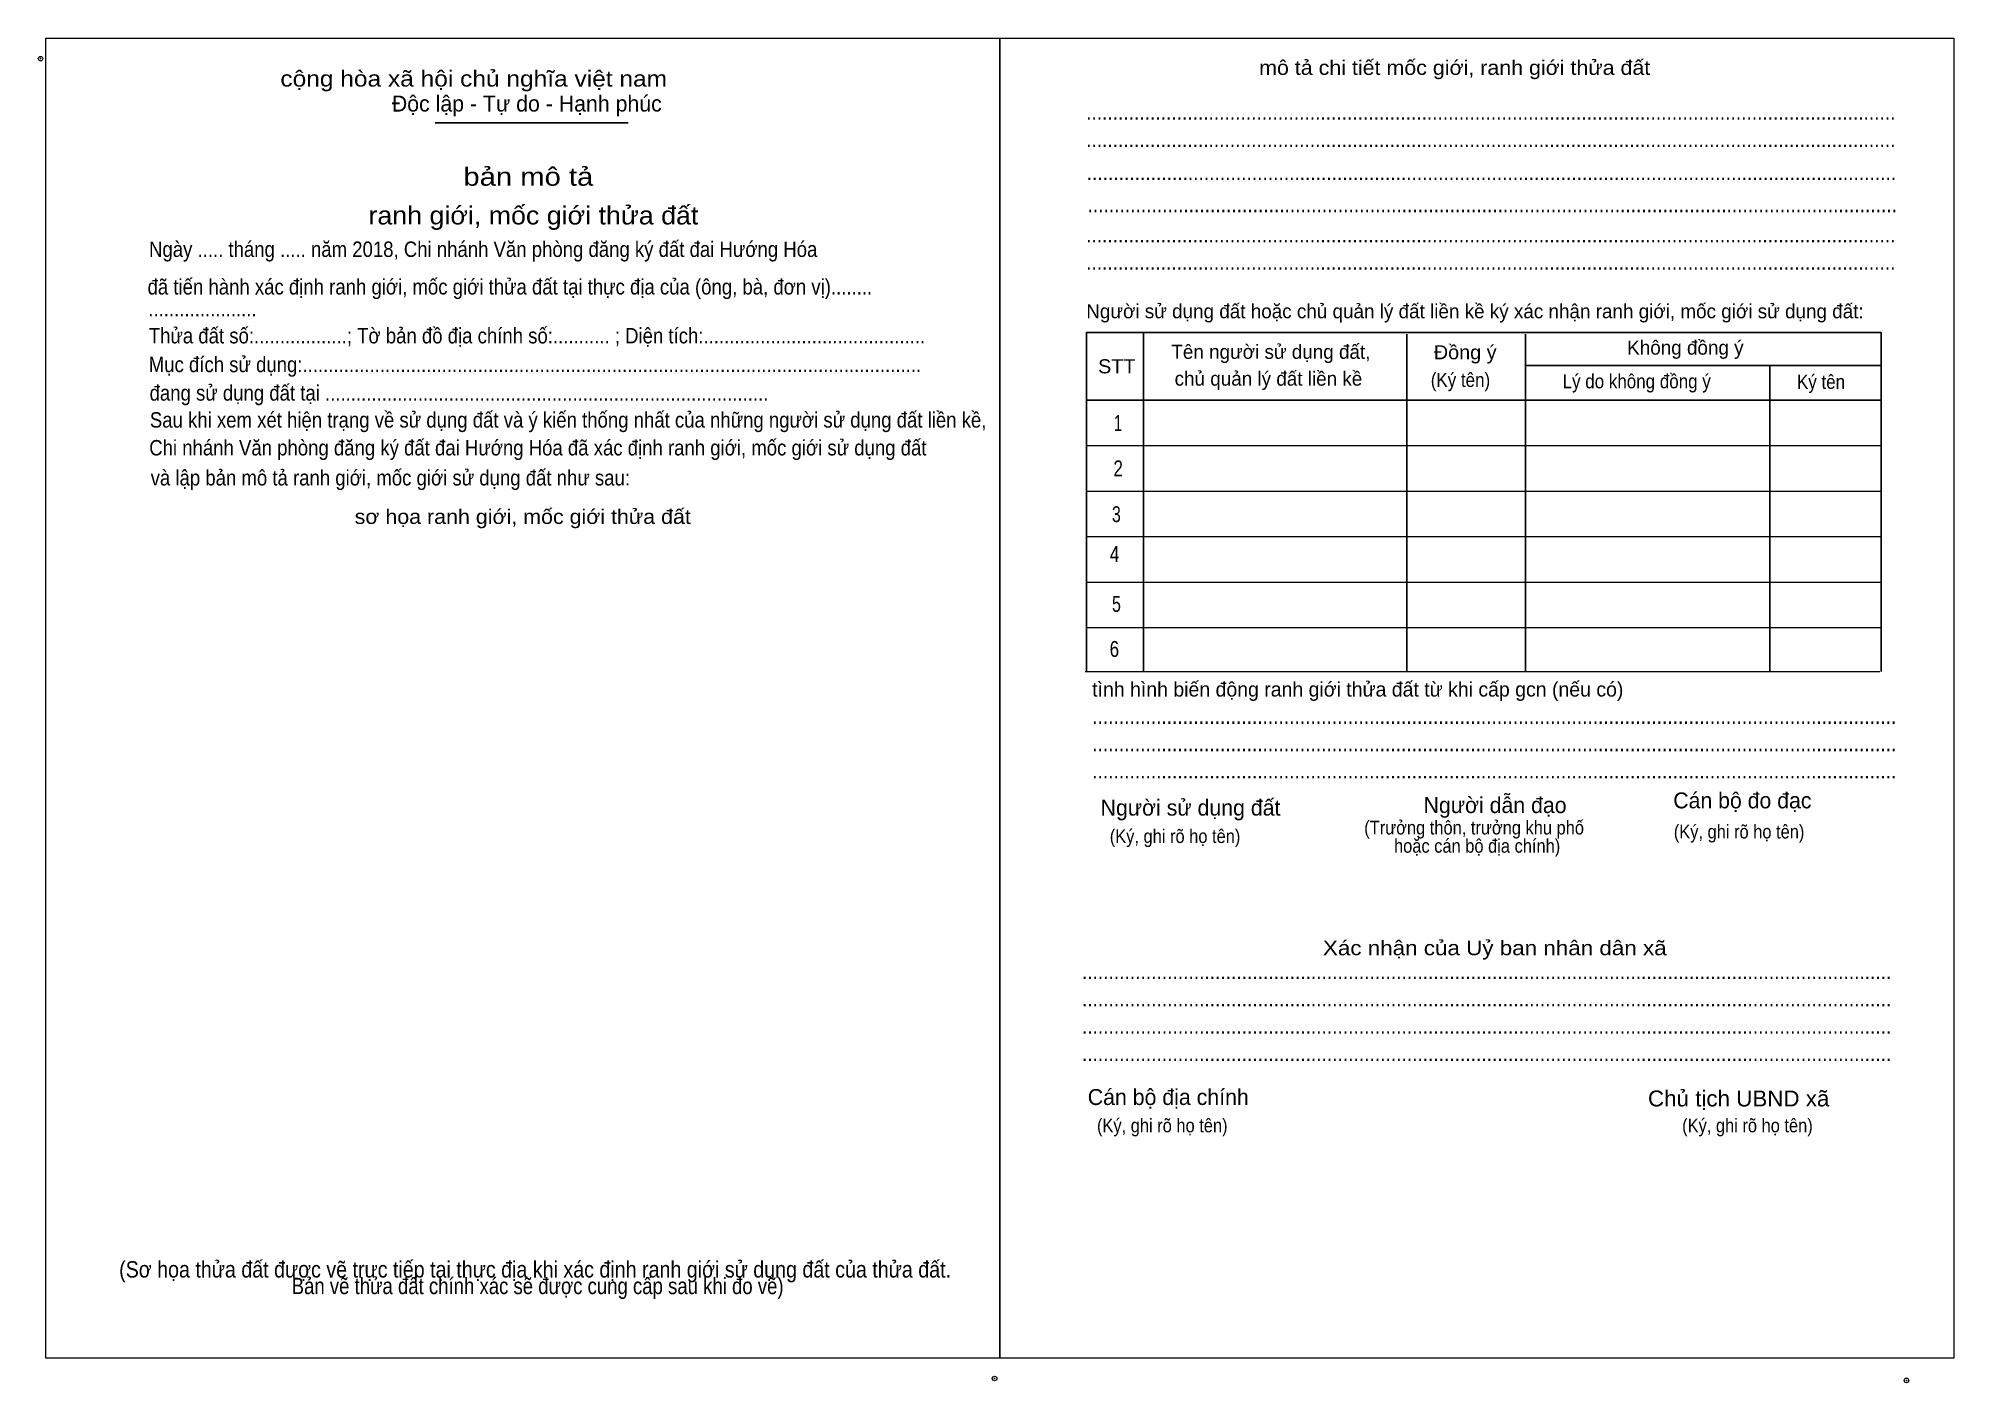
# Model space of a CAD drawing. Header units: metres. Extents: x 541993 to 543266, y 1835619 to 1836267.
# Drawn here: x 541992.8 to 542203.9, y 1835864 to 1836012.2 of the extents above; entities that cross this region are included whole.
import ezdxf
from ezdxf.enums import TextEntityAlignment as Align

# ---------------------------------------------------------------- set-up
doc = ezdxf.new("R2010")
doc.units = ezdxf.units.M
doc.header["$PDMODE"] = 32
doc.header["$PDSIZE"] = 0.5
doc.layers.add('1', color=7, linetype='Continuous', lineweight=13)
doc.layers.add('2', color=7, linetype='Continuous', lineweight=13)
doc.layers.add('16', color=7, linetype='Continuous')

msp = doc.modelspace()

# ---------------------------------------------------------------- texts
at = {"layer": '1'}
for s, width, p in [('(Sơ họa thửa đất được vẽ trực tiếp tại thực địa khi xác định ranh giới sử dụng đất của thửa đất.', 0.9, (542047.535, 1835875.61)), (' Bản vẽ thửa đất chính xác sẽ được cung cấp sau khi đo vẽ)', 0.85, (542047.53, 1835873.78))]:
    msp.add_text(s, height=1.8, dxfattribs=dict(at, width=width)).set_placement(p, align=Align.CENTER)
at = {"layer": '16', "width": 0.9}
for s, p in [('Ngày ..... tháng ..... năm 2018, Chi nhánh Văn phòng đăng ký đất đai Hướng Hóa', (542004.97, 1835988.11)), (' đã tiến hành xác định ranh giới, mốc giới thửa đất tại thực địa của (ông, bà, đơn vị)........', (542004.24, 1835983.97)), ('Thửa đất số:..................; Tờ bản đồ địa chính số:........... ; Diện tích:...........................................', (542004.94, 1835978.58)), ('.....................', (542004.89, 1835981.57)), ('Mục đích sử dụng:........................................................................................................................', (542004.94, 1835975.41)), ('đang sử dụng đất tại ......................................................................................', (542005.03, 1835972.27)), ('Sau khi xem xét hiện trạng về sử dụng đất và ý kiến thống nhất của những người sử dụng đất liền kề,', (542005.06, 1835969.3)), ('Chi nhánh Văn phòng đăng ký đất đai Hướng Hóa đã xác định ranh giới, mốc giới sử dụng đất', (542004.99, 1835966.23)), (' và lập bản mô tả ranh giới, mốc giới sử dụng đất như sau:', (542004.58, 1835962.92))]:
    msp.add_text(s, height=1.7, dxfattribs=at).set_placement(p)
at = {"layer": '2'}
for s, height, width, p in [('mô tả chi tiết mốc giới, ranh giới thửa đất', 1.605, 1.1, (542148.93, 1836008.18)), ('bản mô tả', 2.007, 1.2, (542046.79, 1835995.96)), ('ranh giới, mốc giới thửa đất', 2.007, 1.1, (542047.35, 1835991.69)), ('1', 1.756, 0.7, (542111.815, 1835968.93)), ('2', 1.756, 0.8, (542111.825, 1835963.92)), ('sơ họa ranh giới, mốc giới thửa đất', 1.605, 1.1, (542046.175, 1835958.68)), ('3', 1.756, 0.75, (542111.625, 1835958.88)), ('4', 1.756, 0.8, (542111.43, 1835954.5)), ('5', 1.756, 0.75, (542111.635, 1835948.99)), ('6', 1.756, 0.8, (542111.405, 1835944.02)), ('(Trưởng thôn, trưởng khu phố', 1.505, 0.9, (542151.07, 1835924.45)), ('hoặc cán bộ địa chính)', 1.505, 0.9, (542151.405, 1835922.44)), ('Xác nhận của Uỷ ban nhân dân xã', 1.606, 1.15, (542153.35, 1835911.14))]:
    msp.add_text(s, height=height, dxfattribs=dict(at, width=width)).set_placement(p, align=Align.CENTER)
for s, height, width, p in [('cộng hòa xã hội chủ nghĩa việt nam', 1.756, 1.15, (542019.45, 1836006.89)), ('........................................................................................................................................................', 1.756, 0.9, (542108.29, 1836003.23)), ('........................................................................................................................................................', 1.756, 0.9, (542108.29, 1836000.22)), ('........................................................................................................................................................', 1.756, 0.9, (542108.36, 1835996.59)), ('........................................................................................................................................................', 1.756, 0.9, (542108.45, 1835993.04)), ('........................................................................................................................................................', 1.756, 0.9, (542108.29, 1835989.72)), ('........................................................................................................................................................', 1.756, 0.9, (542108.29, 1835989.72)), ('........................................................................................................................................................', 1.756, 0.9, (542108.29, 1835986.71)), ('Đồng ý', 1.555, 1.05, (542146.63, 1835976.83)), ('STT', 1.555, 1.05, (542109.61, 1835975.28)), ('(Ký tên)', 1.555, 0.9, (542146.29, 1835973.78)), ('Lý do không đồng ý', 1.555, 0.9, (542160.83, 1835973.63)), ('Ký tên', 1.555, 0.9, (542186.67, 1835973.57)), ('.......................................................................................................................................................', 1.756, 0.9, (542108.96, 1835936.64)), ('.......................................................................................................................................................', 1.756, 0.9, (542108.96, 1835933.63)), ('.......................................................................................................................................................', 1.756, 0.9, (542108.96, 1835930.62)), ('(Ký, ghi rõ họ tên)', 1.505, 0.9, (542173.09, 1835924.01)), ('(Ký, ghi rõ họ tên)', 1.505, 0.9, (542110.9, 1835923.51)), ('........................................................................................................................................................', 1.756, 0.9, (542107.83, 1835908.5)), ('........................................................................................................................................................', 1.756, 0.9, (542107.83, 1835905.49)), ('........................................................................................................................................................', 1.756, 0.9, (542107.83, 1835902.49)), ('........................................................................................................................................................', 1.756, 0.9, (542107.83, 1835899.48)), ('Chủ tịch UBND xã', 1.756, 1.05, (542170.24, 1835894.47)), ('(Ký, ghi rõ họ tên)', 1.505, 0.9, (542109.49, 1835891.62)), ('(Ký, ghi rõ họ tên)', 1.505, 0.9, (542174.01, 1835891.62))]:
    msp.add_text(s, height=height, dxfattribs=dict(at, width=width)).set_placement(p)
for s, height, p in [('Độc lập - Tự do - Hạnh phúc', 1.756, (542031.74, 1836004.14)), ('Người sử dụng đất hoặc chủ quản lý đất liền kề ký xác nhận ranh giới, mốc giới sử dụng đất:', 1.555, (542108.31, 1835981.35)), ('Tên người sử dụng đất,', 1.555, (542117.69, 1835976.88)), ('Không đồng ý', 1.555, (542167.95, 1835977.34)), ('chủ quản lý đất liền kề', 1.555, (542118.05, 1835973.92)), ('tình hình biến động ranh giới thửa đất từ khi cấp gcn (nếu có)', 1.605, (542108.96, 1835939.65)), ('Người sử dụng đất', 1.756, (542109.89, 1835926.53)), ('Người dẫn đạo', 1.755, (542145.5, 1835926.81)), ('Cán bộ đo đạc', 1.752, (542173.03, 1835927.33)), ('Cán bộ địa chính', 1.756, (542108.47, 1835894.63))]:
    msp.add_text(s, height=height, dxfattribs=at).set_placement(p)

# ---------------------------------------------------------------- linework, layer by layer
at = {"layer": '2', "lineweight": 25}
for p, q in [((542036.51, 1836002.89), (542057.78, 1836002.89)), ((542114.62, 1835979.77), (542114.62, 1835942.41)), ((542143.64, 1835979.61), (542143.64, 1835942.41)), ((542156.73, 1835979.61), (542156.73, 1835942.41)), ((542156.73, 1835976.15), (542195.96, 1835976.15)), ((542183.67, 1835976.15), (542183.67, 1835942.41)), ((542108.32, 1835972.34), (542195.96, 1835972.34))]:
    msp.add_line(p, q, dxfattribs=at)
at = {"layer": '2'}
for p, q in [((542108.32, 1835967.32), (542195.96, 1835967.32)), ((542108.32, 1835962.31), (542195.96, 1835962.31)), ((542108.32, 1835957.29), (542195.96, 1835957.29)), ((542108.32, 1835952.27), (542195.96, 1835952.27)), ((542108.32, 1835947.26), (542195.96, 1835947.26)), ((542108.17, 1835942.41), (542195.81, 1835942.41))]:
    msp.add_line(p, q, dxfattribs=at)
for points in [[(541993.58, 1836012.21), (542098.76, 1836012.21), (542098.76, 1835866.73), (541993.58, 1835866.73)], [(542098.76, 1836012.21), (542203.95, 1836012.21), (542203.95, 1835866.72), (542098.76, 1835866.72)], [(542098.77, 1836012.21), (542203.95, 1836012.21), (542203.95, 1835866.72), (542098.77, 1835866.72)]]:
    msp.add_lwpolyline(points, close=True, dxfattribs=at)
at = {"layer": '2', "lineweight": 25}
msp.add_lwpolyline([(542195.96, 1835942.41), (542195.96, 1835979.77), (542108.32, 1835979.77), (542108.32, 1835942.41)], dxfattribs=at)
at = {"layer": '2'}
for p in [(541993.01, 1836009.97), (542098.2, 1835864.48), (542198.75, 1835864.27)]:
    msp.add_point(p, dxfattribs=at)

msp.set_redraw_order([(e.dxf.handle, doc.entitydb.next_handle()) for e in msp.query("TEXT MTEXT ATTDEF DIMENSION ARC_DIMENSION")])  # texts and dimensions are drawn at this point

doc.saveas('drawing.dxf')
